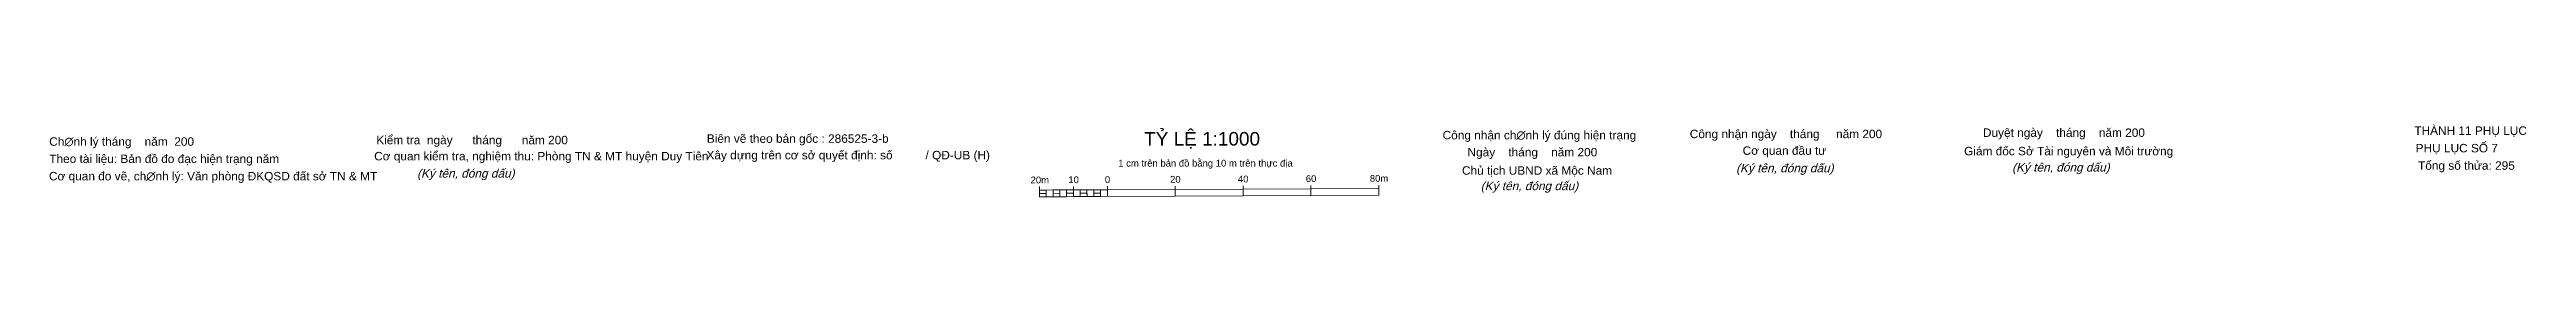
# Model space of a CAD drawing. Header units: metres. Extents: x 584732 to 606137, y 2257469 to 2286410.
# Drawn here: x 605401 to 606131, y 2285694 to 2285715 of the extents above; entities that cross this region are included whole.
import ezdxf
from ezdxf.enums import TextEntityAlignment as Align

# ---------------------------------------------------------------- set-up
doc = ezdxf.new("R2010")
doc.units = ezdxf.units.M
doc.header["$MEASUREMENT"] = 0
doc.layers.add('Level 60', color=7, linetype='Continuous', lineweight=0)
doc.layers.add('Level 63', color=7, linetype='Continuous', lineweight=0)
doc.styles.add('Style-ENGINEERING I 0.26180', font='ENGINEERING.shx', dxfattribs={"oblique": 15})
doc.styles.add('Style-VHarial', font='VHarial.shx')
doc.styles.add('Style-Vnarial', font='Vnarial.shx')
doc.styles.add('Style-Vnarial I 0.26180', font='Vnarial.shx', dxfattribs={"oblique": 15})

msp = doc.modelspace()

# ---------------------------------------------------------------- texts
at = {"layer": 'Level 60', "color": 52, "linetype": 'Continuous', "lineweight": 0, "style": 'Style-Vnarial'}
for s, p in [('Ch∅nh lý th¸ng    n¨m  200', (605400.45, 2285708.63)), ('KiÓm tra  ngµy      th¸ng      n¨m 200', (605496.85, 2285709.07)), ('Biªn vÏ theo b¶n gèc : 286525-3-b', (605594.3, 2285709.5)), ('C«ng nhËn ch∅nh lý ®óng hiÖn tr¹ng', (605811.18, 2285710.53)), ('C«ng nhËn ngµy    th¸ng     n¨m 200', (605884.04, 2285710.88)), ('DuyÖt ngµy    th¸ng    n¨m 200', (605970.45, 2285711.26)), ('Theo tµi liÖu: B¶n ®å ®o ®¹c hiÖn tr¹ng n¨m ', (605400.47, 2285703.53)), ('C¬ quan kiÓm tra, nghiÖm thu: Phßng TN & MT huyÖn Duy Tiªn', (605496.24, 2285704.31)), ('X©y dùng trªn c¬ së quyÕt ®Þnh: sè          / Q§-UB (H)', (605594.18, 2285704.62)), ('Chñ tÞch UBND x· Méc Nam', (605816.89, 2285700.07)), ('Ngµy    th¸ng    n¨m 200', (605818.52, 2285705.49)), ('C¬ quan ®Çu t\xad', (605899.62, 2285705.96)), ('Gi¸m ®èc Së Tµi nguyªn vµ M«i tr\xadêng', (605964.89, 2285705.8)), ('Tæng sè thöa: 295', (606098.69, 2285701.54)), ('C¬ quan ®o vÏ, ch∅nh lý: V¨n phßng §KQSD ®Êt së TN & MT', (605400.38, 2285698.4))]:
    msp.add_text(s, height=2.5, dxfattribs=at).set_placement(p)
at = {"layer": 'Level 60', "color": 52, "linetype": 'Continuous', "lineweight": 0}
for s, height, style, p in [('Tû lÖ 1:1000', 4, 'Style-VHarial', (605740.28, 2285708.7)), ('Thµnh 11 phô lôc', 2.5, 'Style-VHarial', (606114.2, 2285711.86)), ('Phô lôc sè 7', 2.5, 'Style-VHarial', (606110.12, 2285706.68)), ('1 cm trªn b¶n ®å b»ng 10 m trªn thùc ®Þa', 2, 'Style-Vnarial', (605741.28, 2285702.48)), ('20m', 2, 'Style-Vnarial', (605692.44, 2285697.53)), ('10', 2, 'Style-Vnarial', (605702.4, 2285697.58)), ('0', 2, 'Style-Vnarial', (605712.4, 2285697.63)), ('20', 2, 'Style-Vnarial', (605732.4, 2285697.72)), ('40', 2, 'Style-Vnarial', (605752.4, 2285697.81)), ('60', 2, 'Style-Vnarial', (605772.4, 2285697.91)), ('80m', 2, 'Style-Vnarial', (605792.44, 2285697.99))]:
    msp.add_text(s, height=height, dxfattribs=dict(at, style=style)).set_placement(p, align=Align.CENTER)
at = {"layer": 'Level 60', "color": 52, "linetype": 'Continuous', "lineweight": 0, "style": 'Style-Vnarial I 0.26180', "oblique": 15}
for p in [(605897.68, 2285700.78), (605979.05, 2285701.01), (605508.89, 2285699.22), (605822.4, 2285695.51)]:
    msp.add_text('(Ký tªn, ®ãng dÊu)', height=2.5, dxfattribs=at).set_placement(p)
at = {"layer": 'Level 63', "color": 7, "linetype": 'Continuous', "lineweight": 13, "style": 'Style-ENGINEERING I 0.26180', "oblique": 15}
for p in [(605692.34, 2285696.54), (605702.34, 2285696.59), (605712.35, 2285696.64), (605732.35, 2285696.73), (605752.35, 2285696.82), (605772.35, 2285696.91), (605792.35, 2285697.01), (605792.35, 2285696.01), (605712.36, 2285693.64)]:
    msp.add_text('D', height=0.000000001, dxfattribs=at).set_placement(p, align=Align.MIDDLE_CENTER)

# ---------------------------------------------------------------- linework, layer by layer
at = {"layer": 'Level 60', "color": 52, "linetype": 'Continuous', "lineweight": 0}
for p, q in [((605692.35, 2285694.54), (605692.34, 2285696.54)), ((605694.35, 2285695.55), (605696.35, 2285695.56)), ((605694.36, 2285693.55), (605694.35, 2285695.55)), ((605696.35, 2285695.56), (605698.35, 2285695.57)), ((605696.35, 2285694.56), (605696.35, 2285695.56)), ((605698.35, 2285695.57), (605700.35, 2285695.58)), ((605698.36, 2285693.57), (605698.35, 2285695.57)), ((605700.35, 2285695.58), (605702.35, 2285695.59)), ((605700.35, 2285694.58), (605700.35, 2285695.58)), ((605702.35, 2285695.59), (605702.34, 2285696.59)), ((605702.35, 2285695.59), (605704.35, 2285695.6)), ((605702.36, 2285693.59), (605702.35, 2285695.59)), ((605704.35, 2285695.6), (605706.35, 2285695.61)), ((605704.35, 2285694.6), (605704.35, 2285695.6)), ((605706.35, 2285695.61), (605708.35, 2285695.62)), ((605706.36, 2285693.61), (605706.35, 2285695.61)), ((605708.35, 2285695.62), (605710.35, 2285695.63)), ((605708.35, 2285694.62), (605708.35, 2285695.62)), ((605710.35, 2285695.63), (605712.35, 2285695.63)), ((605710.36, 2285693.63), (605710.35, 2285695.63)), ((605712.35, 2285695.63), (605712.35, 2285696.64)), ((605712.35, 2285695.63), (605732.35, 2285695.73)), ((605712.36, 2285693.64), (605712.35, 2285695.63)), ((605732.35, 2285695.73), (605732.35, 2285696.73)), ((605732.35, 2285695.73), (605752.35, 2285695.82)), ((605732.36, 2285693.73), (605732.35, 2285695.73)), ((605752.35, 2285695.82), (605752.35, 2285696.82)), ((605752.35, 2285695.82), (605772.35, 2285695.92)), ((605752.36, 2285693.82), (605752.35, 2285695.82)), ((605772.35, 2285695.92), (605772.35, 2285696.91)), ((605772.35, 2285695.92), (605792.35, 2285696.01)), ((605772.36, 2285693.91), (605772.35, 2285695.92)), ((605792.36, 2285694.01), (605792.35, 2285697.01)), ((605692.36, 2285693.54), (605692.35, 2285694.54)), ((605694.36, 2285693.55), (605692.36, 2285693.54)), ((605694.36, 2285693.55), (605696.36, 2285693.56)), ((605696.35, 2285694.56), (605696.36, 2285693.56)), ((605696.36, 2285693.56), (605698.36, 2285693.57)), ((605698.36, 2285693.57), (605700.36, 2285693.58)), ((605700.35, 2285694.58), (605700.36, 2285693.58)), ((605700.36, 2285693.58), (605702.36, 2285693.59)), ((605702.36, 2285693.59), (605704.36, 2285693.6)), ((605704.35, 2285694.6), (605704.36, 2285693.6)), ((605704.36, 2285693.6), (605706.36, 2285693.61)), ((605706.36, 2285693.61), (605708.36, 2285693.62)), ((605708.35, 2285694.62), (605708.36, 2285693.62)), ((605708.36, 2285693.62), (605710.36, 2285693.63)), ((605710.36, 2285693.63), (605732.36, 2285693.73)), ((605732.36, 2285693.73), (605752.36, 2285693.82)), ((605752.36, 2285693.82), (605772.36, 2285693.91)), ((605772.36, 2285693.91), (605792.36, 2285694.01))]:
    msp.add_line(p, q, dxfattribs=at)
at = {"layer": 'Level 60', "color": 52, "linetype": 'Continuous', "lineweight": 0, "flags": 128}
for points in [[(605694.35, 2285695.55), (605692.35, 2285695.54), (605692.35, 2285694.54)], [(605692.35, 2285694.54), (605694.35, 2285694.55), (605694.36, 2285693.55)], [(605696.35, 2285694.56), (605698.35, 2285694.57), (605698.36, 2285693.57)], [(605700.35, 2285694.58), (605702.35, 2285694.59), (605702.36, 2285693.59)], [(605704.35, 2285694.6), (605706.35, 2285694.61), (605706.36, 2285693.61)], [(605708.35, 2285694.62), (605710.35, 2285694.63), (605710.36, 2285693.63)]]:
    msp.add_lwpolyline(points, dxfattribs=at)

msp.set_redraw_order([(e.dxf.handle, doc.entitydb.next_handle()) for e in msp.query("TEXT MTEXT ATTDEF DIMENSION ARC_DIMENSION")])  # texts and dimensions are drawn at this point

doc.saveas('drawing.dxf')
